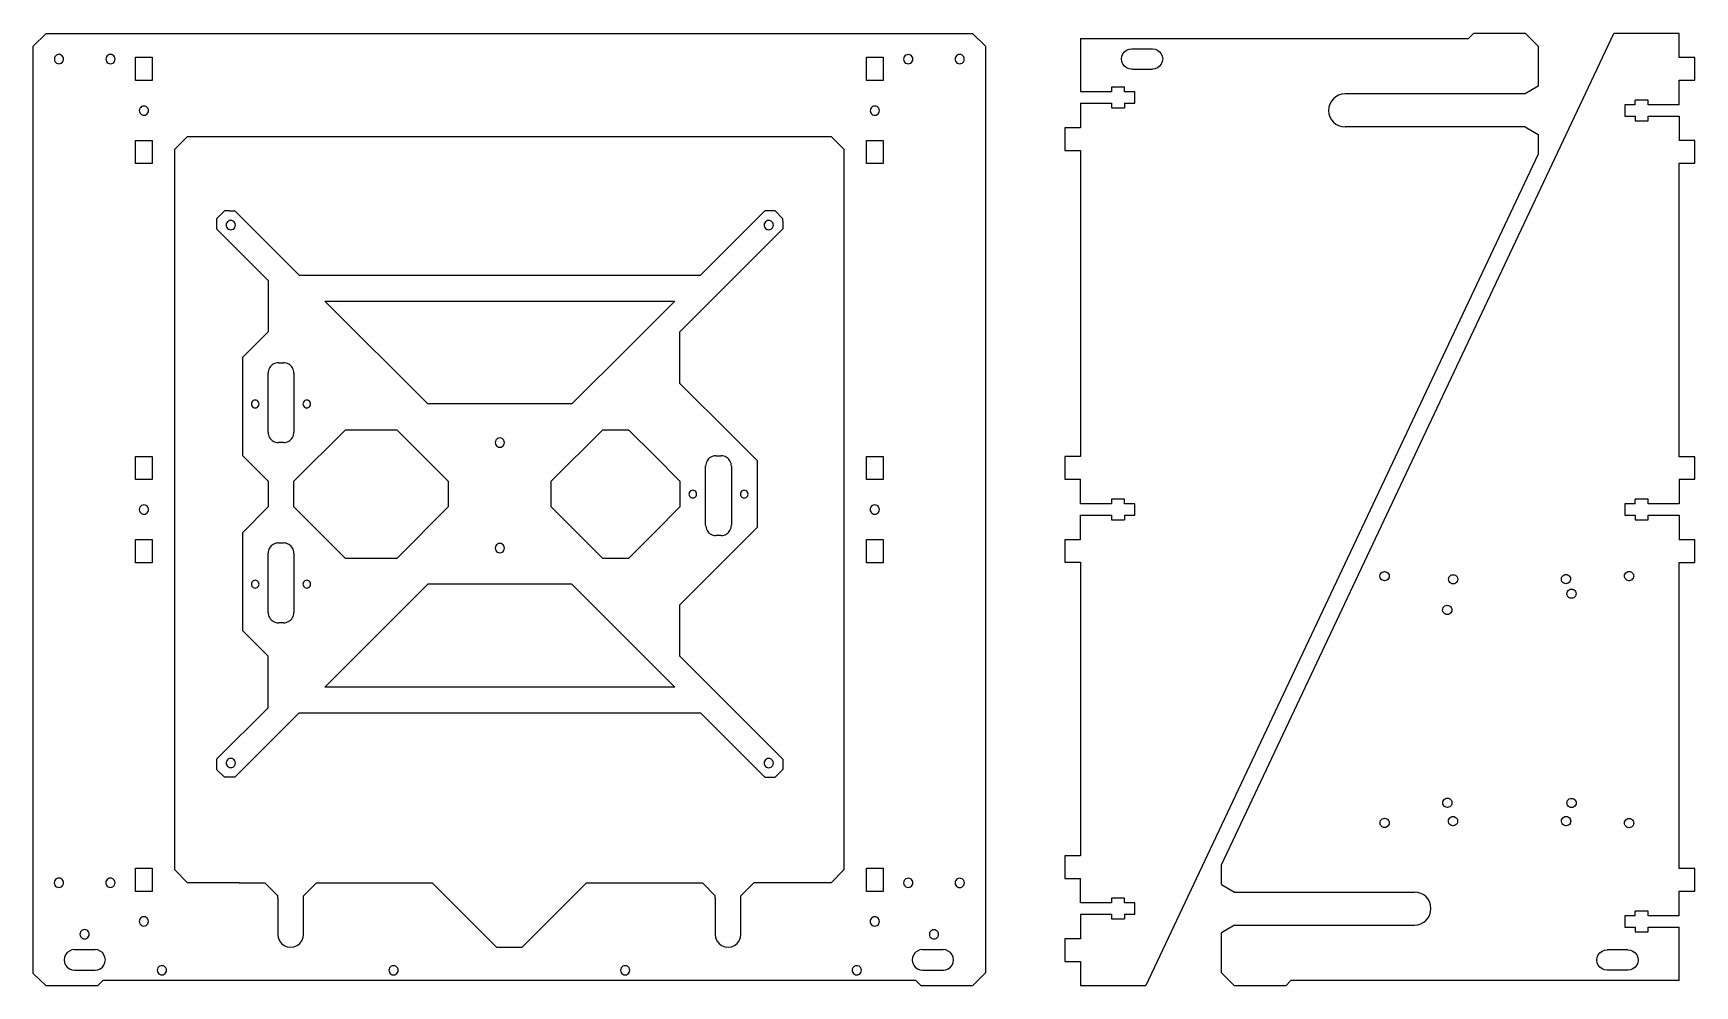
# Model space of a CAD drawing. Header units: inches. Extents: x -310 to 335, y -185 to 185.
import ezdxf

# ---------------------------------------------------------------- set-up
doc = ezdxf.new("R2010")
doc.units = ezdxf.units.IN
doc.header["$MEASUREMENT"] = 0

msp = doc.modelspace()

# ---------------------------------------------------------------- linework, layer by layer
for p, q in [((-310.47, 179.97), (-305.47, 184.97)), ((-305.47, 184.97), (54.53, 184.97)), ((54.53, 184.97), (59.53, 179.97)), ((96.44, 183.03), (96.44, 162.24)), ((96.44, 183.03), (247.24, 183.03)), ((151.23, -138.03), (303.63, 184.97)), ((247.24, 183.03), (249.24, 185.03)), ((249.24, 185.03), (269.24, 185.03)), ((269.24, 185.03), (274.24, 180.03)), ((329.03, 184.97), (303.63, 184.97)), ((329.03, 175.61), (329.03, 184.97)), ((-310.47, -180.22), (-310.47, 179.97)), ((-302.21, 175.45), (-302.27, 174.98)), ((-302.27, 174.98), (-302.21, 174.52)), ((-302.03, 175.88), (-302.21, 175.45)), ((-302.21, 174.52), (-302.03, 174.08)), ((-301.74, 176.25), (-302.03, 175.88)), ((-301.37, 176.54), (-301.74, 176.25)), ((-300.93, 176.72), (-301.37, 176.54)), ((-300.47, 176.78), (-300.93, 176.72)), ((-300, 176.72), (-300.47, 176.78)), ((-299.57, 176.54), (-300, 176.72)), ((-299.19, 176.25), (-299.57, 176.54)), ((-298.91, 175.88), (-299.19, 176.25)), ((-298.73, 175.45), (-298.91, 175.88)), ((-298.91, 174.08), (-298.73, 174.52)), ((-298.67, 174.98), (-298.73, 175.45)), ((-298.73, 174.52), (-298.67, 174.98)), ((-282.19, 175.45), (-282.25, 174.98)), ((-282.25, 174.98), (-282.19, 174.52)), ((-282.01, 175.88), (-282.19, 175.45)), ((-282.19, 174.52), (-282.01, 174.08)), ((-281.72, 176.25), (-282.01, 175.88)), ((-281.35, 176.54), (-281.72, 176.25)), ((-280.91, 176.72), (-281.35, 176.54)), ((-280.45, 176.78), (-280.91, 176.72)), ((-279.98, 176.72), (-280.45, 176.78)), ((-279.55, 176.54), (-279.98, 176.72)), ((-279.18, 176.25), (-279.55, 176.54)), ((-278.89, 175.88), (-279.18, 176.25)), ((-278.71, 175.45), (-278.89, 175.88)), ((-278.89, 174.08), (-278.71, 174.52)), ((-278.65, 174.98), (-278.71, 175.45)), ((-278.71, 174.52), (-278.65, 174.98)), ((-270.72, 166.71), (-270.72, 175.71)), ((-270.72, 175.71), (-264.22, 175.71)), ((-264.22, 175.71), (-264.22, 166.71)), ((13.28, 166.71), (13.28, 175.71)), ((13.28, 175.71), (19.78, 175.71)), ((19.78, 175.71), (19.78, 166.71)), ((27.79, 175.42), (27.73, 174.96)), ((27.73, 174.96), (27.79, 174.49)), ((27.97, 175.86), (27.79, 175.42)), ((27.79, 174.49), (27.97, 174.06)), ((28.26, 176.23), (27.97, 175.86)), ((28.63, 176.52), (28.26, 176.23)), ((29.07, 176.7), (28.63, 176.52)), ((29.53, 176.76), (29.07, 176.7)), ((30, 176.7), (29.53, 176.76)), ((30.43, 176.52), (30, 176.7)), ((30.8, 176.23), (30.43, 176.52)), ((31.09, 175.86), (30.8, 176.23)), ((31.27, 175.42), (31.09, 175.86)), ((31.09, 174.06), (31.27, 174.49)), ((31.33, 174.96), (31.27, 175.42)), ((31.27, 174.49), (31.33, 174.96)), ((47.77, 175.46), (47.71, 174.99)), ((47.71, 174.99), (47.77, 174.53)), ((47.95, 175.89), (47.77, 175.46)), ((47.77, 174.53), (47.95, 174.09)), ((48.23, 176.26), (47.95, 175.89)), ((48.61, 176.55), (48.23, 176.26)), ((49.04, 176.73), (48.61, 176.55)), ((49.51, 176.79), (49.04, 176.73)), ((49.97, 176.73), (49.51, 176.79)), ((50.41, 176.55), (49.97, 176.73)), ((50.78, 176.26), (50.41, 176.55)), ((51.06, 175.89), (50.78, 176.26)), ((51.24, 175.46), (51.06, 175.89)), ((51.07, 174.09), (51.24, 174.53)), ((51.31, 174.99), (51.24, 175.46)), ((51.24, 174.53), (51.31, 174.99)), ((59.53, 179.97), (59.53, -180.03)), ((112.38, 175.03), (112.52, 176.07)), ((112.52, 174), (112.38, 175.03)), ((112.52, 176.07), (112.92, 177.03)), ((112.92, 177.03), (113.55, 177.86)), ((113.55, 177.86), (114.38, 178.5)), ((114.38, 178.5), (115.34, 178.9)), ((115.34, 178.9), (116.38, 179.03)), ((116.38, 179.03), (124.44, 179.03)), ((124.44, 179.03), (125.41, 178.9)), ((125.41, 178.9), (126.38, 178.5)), ((126.38, 178.5), (127.2, 177.86)), ((127.2, 177.86), (127.84, 177.03)), ((127.84, 177.03), (128.24, 176.07)), ((128.24, 176.07), (128.38, 175.03)), ((128.38, 175.03), (128.24, 174)), ((274.24, 180.03), (274.24, 164.43)), ((335.13, 175.61), (329.03, 175.61)), ((335.13, 166.81), (335.13, 175.61)), ((-302.03, 174.08), (-301.74, 173.71)), ((-301.74, 173.71), (-301.37, 173.42)), ((-301.37, 173.42), (-300.93, 173.24)), ((-300.93, 173.24), (-300.47, 173.18)), ((-300.47, 173.18), (-300, 173.24)), ((-300, 173.24), (-299.57, 173.42)), ((-299.57, 173.42), (-299.19, 173.71)), ((-299.19, 173.71), (-298.91, 174.08)), ((-282.01, 174.08), (-281.72, 173.71)), ((-281.72, 173.71), (-281.35, 173.42)), ((-281.35, 173.42), (-280.91, 173.24)), ((-280.91, 173.24), (-280.45, 173.18)), ((-280.45, 173.18), (-279.98, 173.24)), ((-279.98, 173.24), (-279.55, 173.42)), ((-279.55, 173.42), (-279.18, 173.71)), ((-279.18, 173.71), (-278.89, 174.08)), ((27.97, 174.06), (28.26, 173.69)), ((28.26, 173.69), (28.63, 173.4)), ((28.63, 173.4), (29.07, 173.22)), ((29.07, 173.22), (29.53, 173.16)), ((29.53, 173.16), (30, 173.22)), ((30, 173.22), (30.43, 173.4)), ((30.43, 173.4), (30.8, 173.69)), ((30.8, 173.69), (31.09, 174.06)), ((47.95, 174.09), (48.23, 173.72)), ((48.23, 173.72), (48.61, 173.43)), ((48.61, 173.43), (49.04, 173.25)), ((49.04, 173.25), (49.51, 173.19)), ((49.51, 173.19), (49.97, 173.25)), ((49.97, 173.25), (50.41, 173.43)), ((50.41, 173.43), (50.78, 173.72)), ((50.78, 173.72), (51.07, 174.09)), ((112.92, 173.03), (112.52, 174)), ((113.55, 172.2), (112.92, 173.03)), ((114.38, 171.57), (113.55, 172.2)), ((115.34, 171.17), (114.38, 171.57)), ((116.38, 171.03), (115.34, 171.17)), ((116.38, 171.03), (124.38, 171.03)), ((125.41, 171.17), (124.38, 171.03)), ((126.38, 171.57), (125.41, 171.17)), ((127.2, 172.2), (126.38, 171.57)), ((127.84, 173.03), (127.2, 172.2)), ((128.24, 174), (127.84, 173.03)), ((-264.22, 166.71), (-270.72, 166.71)), ((19.78, 166.71), (13.28, 166.71)), ((108.44, 162.24), (96.44, 162.24)), ((108.44, 164.04), (108.44, 162.24)), ((113.54, 164.04), (108.44, 164.04)), ((113.54, 162.24), (113.54, 164.04)), ((117.54, 162.24), (113.54, 162.24)), ((117.54, 157.84), (117.54, 162.24)), ((269.24, 161.43), (199.24, 161.43)), ((274.24, 164.43), (269.24, 161.43)), ((329.03, 166.81), (335.13, 166.81)), ((329.03, 157.25), (329.03, 166.81)), ((-269.18, 155.43), (-269.25, 154.96)), ((-269.25, 154.96), (-269.18, 154.5)), ((-269.01, 155.86), (-269.18, 155.43)), ((-268.72, 156.24), (-269.01, 155.86)), ((-268.35, 156.52), (-268.72, 156.24)), ((-267.91, 156.7), (-268.35, 156.52)), ((-267.45, 156.76), (-267.91, 156.7)), ((-266.98, 156.7), (-267.45, 156.76)), ((-266.55, 156.52), (-266.98, 156.7)), ((-266.17, 156.24), (-266.55, 156.52)), ((-265.89, 155.86), (-266.17, 156.24)), ((-265.71, 155.43), (-265.89, 155.86)), ((-265.65, 154.96), (-265.71, 155.43)), ((-265.71, 154.5), (-265.65, 154.96)), ((14.8, 155.41), (14.74, 154.94)), ((14.74, 154.94), (14.81, 154.48)), ((14.98, 155.85), (14.8, 155.41)), ((15.26, 156.22), (14.98, 155.85)), ((15.63, 156.51), (15.26, 156.22)), ((16.06, 156.69), (15.63, 156.51)), ((16.53, 156.76), (16.06, 156.69)), ((17, 156.7), (16.53, 156.76)), ((17.43, 156.52), (17, 156.7)), ((17.81, 156.24), (17.43, 156.52)), ((18.09, 155.87), (17.81, 156.24)), ((18.28, 155.43), (18.09, 155.87)), ((18.34, 154.97), (18.28, 155.43)), ((18.28, 154.5), (18.34, 154.97)), ((96.44, 157.84), (96.44, 148.28)), ((96.44, 157.84), (108.44, 157.84)), ((108.44, 157.84), (108.44, 156.04)), ((108.44, 156.04), (113.54, 156.04)), ((113.54, 157.84), (117.54, 157.84)), ((113.54, 157.84), (113.54, 156.04)), ((307.93, 157.25), (307.93, 152.85)), ((311.93, 157.25), (307.93, 157.25)), ((311.93, 157.25), (311.93, 159.05)), ((317.03, 159.05), (311.93, 159.05)), ((317.03, 157.25), (317.03, 159.05)), ((329.03, 157.25), (317.03, 157.25)), ((-269.18, 154.5), (-269, 154.06)), ((-269, 154.06), (-268.72, 153.69)), ((-268.72, 153.69), (-268.35, 153.4)), ((-268.35, 153.4), (-267.91, 153.22)), ((-267.91, 153.22), (-267.45, 153.16)), ((-267.45, 153.16), (-266.98, 153.22)), ((-266.98, 153.22), (-266.55, 153.4)), ((-266.55, 153.4), (-266.17, 153.69)), ((-266.17, 153.69), (-265.89, 154.06)), ((-265.89, 154.06), (-265.71, 154.5)), ((14.81, 154.48), (14.99, 154.05)), ((14.99, 154.05), (15.28, 153.68)), ((15.28, 153.68), (15.65, 153.39)), ((15.65, 153.39), (16.09, 153.21)), ((16.09, 153.21), (16.55, 153.16)), ((16.55, 153.16), (17.02, 153.22)), ((17.02, 153.22), (17.45, 153.4)), ((17.45, 153.4), (17.82, 153.69)), ((17.82, 153.69), (18.11, 154.07)), ((18.11, 154.07), (18.28, 154.5)), ((269.24, 148.63), (199.24, 148.63)), ((269.24, 148.63), (274.24, 145.63)), ((307.93, 152.85), (311.93, 152.85)), ((311.93, 152.85), (311.93, 151.05)), ((311.93, 151.05), (317.03, 151.05)), ((317.03, 152.85), (329.03, 152.85)), ((317.03, 151.05), (317.03, 152.85)), ((329.03, 152.85), (329.03, 143.31)), ((-270.72, 134.41), (-270.72, 143.41)), ((-270.72, 143.41), (-264.22, 143.41)), ((-264.22, 143.41), (-264.22, 134.41)), ((-255.47, 139.97), (-250.47, 144.97)), ((-250.47, 144.97), (-0.47, 144.97)), ((-0.47, 144.97), (4.53, 139.97)), ((13.28, 134.41), (13.28, 143.41)), ((13.28, 143.41), (19.78, 143.41)), ((19.78, 143.41), (19.78, 134.41)), ((96.44, 148.28), (90.34, 148.28)), ((90.34, 148.28), (90.34, 139.48)), ((274.24, 145.63), (274.24, 138.03)), ((335.13, 143.31), (329.03, 143.31)), ((335.13, 134.51), (335.13, 143.31)), ((-255.47, -140.03), (-255.47, 139.97)), ((4.53, 139.97), (4.53, -140.03)), ((90.34, 139.48), (96.44, 139.48)), ((96.44, 139.48), (96.44, 20.58)), ((274.24, 138.03), (121.84, -184.97)), ((-264.22, 134.41), (-270.72, 134.41)), ((19.78, 134.41), (13.28, 134.41)), ((329.03, 20.52), (329.03, 134.51)), ((329.03, 134.51), (335.13, 134.51)), ((-236.2, 115.99), (-239.2, 112.99)), ((-239.2, 112.99), (-239.2, 110.99)), ((-239.2, 110.99), (-239.2, 108.99)), ((-234.2, 115.99), (-236.2, 115.99)), ((-235.45, 110.97), (-235.51, 110.51)), ((-235.51, 110.51), (-235.45, 110.04)), ((-235.35, 111.21), (-235.45, 110.97)), ((-235.45, 110.04), (-235.27, 109.61)), ((-235.27, 111.41), (-235.35, 111.21)), ((-234.98, 111.78), (-235.27, 111.41)), ((-234.61, 112.06), (-234.98, 111.78)), ((-234.18, 112.24), (-234.61, 112.06)), ((-234.2, 115.99), (-234.13, 115.99)), ((-234.13, 112.24), (-234.18, 112.24)), ((-234.13, 115.99), (-232.2, 115.99)), ((-233.71, 112.31), (-234.13, 112.24)), ((-233.25, 112.24), (-233.71, 112.31)), ((-232.81, 112.06), (-233.25, 112.24)), ((-232.44, 111.78), (-232.81, 112.06)), ((-232.15, 111.41), (-232.44, 111.78)), ((-232.2, 115.99), (-207.2, 90.99)), ((-231.97, 110.97), (-232.15, 111.41)), ((-232.15, 109.61), (-231.97, 110.04)), ((-231.91, 110.51), (-231.97, 110.97)), ((-231.97, 110.04), (-231.91, 110.51)), ((-26.2, 115.99), (-49.2, 92.99)), ((-26.43, 110.97), (-26.49, 110.51)), ((-26.49, 110.51), (-26.43, 110.04)), ((-26.25, 111.41), (-26.43, 110.97)), ((-26.43, 110.04), (-26.25, 109.61)), ((-25.96, 111.78), (-26.25, 111.41)), ((-22.2, 115.99), (-26.2, 115.99)), ((-25.59, 112.06), (-25.96, 111.78)), ((-25.16, 112.24), (-25.59, 112.06)), ((-24.69, 112.31), (-25.16, 112.24)), ((-24.23, 112.24), (-24.69, 112.31)), ((-23.79, 112.06), (-24.23, 112.24)), ((-23.42, 111.78), (-23.79, 112.06)), ((-23.13, 111.41), (-23.42, 111.78)), ((-22.95, 110.97), (-23.13, 111.41)), ((-23.13, 109.61), (-22.95, 110.04)), ((-22.89, 110.51), (-22.95, 110.97)), ((-22.95, 110.04), (-22.89, 110.51)), ((-19.2, 112.99), (-22.2, 115.99)), ((-19.2, 111.99), (-19.2, 112.99)), ((-19.2, 111.99), (-19.2, 108.99)), ((-239.2, 108.99), (-219.2, 88.99)), ((-235.27, 109.61), (-234.98, 109.23)), ((-234.98, 109.23), (-234.61, 108.95)), ((-234.61, 108.95), (-234.18, 108.77)), ((-234.18, 108.77), (-233.71, 108.71)), ((-233.71, 108.71), (-233.25, 108.77)), ((-233.25, 108.77), (-232.81, 108.95)), ((-232.81, 108.95), (-232.44, 109.23)), ((-232.44, 109.23), (-232.15, 109.61)), ((-19.2, 108.99), (-59.2, 68.99)), ((-26.25, 109.61), (-25.96, 109.23)), ((-25.96, 109.23), (-25.59, 108.95)), ((-25.59, 108.95), (-25.16, 108.77)), ((-25.16, 108.77), (-24.69, 108.71)), ((-24.69, 108.71), (-24.23, 108.77)), ((-24.23, 108.77), (-23.79, 108.95)), ((-23.79, 108.95), (-23.42, 109.23)), ((-23.42, 109.23), (-23.13, 109.61)), ((-207.2, 90.99), (-51.2, 90.99)), ((-49.2, 92.99), (-51.2, 90.99)), ((-219.2, 88.99), (-219.2, 68.99)), ((-197.2, 80.99), (-61.2, 80.99)), ((-197.2, 80.99), (-157.2, 40.99)), ((-61.2, 80.99), (-89.2, 52.99)), ((-61.2, 80.99), (-61.13, 80.99)), ((-219.2, 68.99), (-229.2, 58.99)), ((-59.2, 48.99), (-59.2, 68.99)), ((-229.2, 58.99), (-229.2, 20.99)), ((-219.17, 53.52), (-219.2, 53)), ((-219.2, 30), (-219.2, 53)), ((-219.06, 54.04), (-219.17, 53.52)), ((-218.9, 54.53), (-219.06, 54.04)), ((-218.67, 55), (-218.9, 54.53)), ((-218.37, 55.44), (-218.67, 55)), ((-218.03, 55.83), (-218.37, 55.44)), ((-217.64, 56.18), (-218.03, 55.83)), ((-217.2, 56.47), (-217.64, 56.18)), ((-216.73, 56.7), (-217.2, 56.47)), ((-216.24, 56.87), (-216.73, 56.7)), ((-215.72, 56.97), (-216.24, 56.87)), ((-215.2, 57), (-215.72, 56.97)), ((-215.2, 57), (-213.2, 57)), ((-212.68, 56.97), (-213.2, 57)), ((-212.17, 56.87), (-212.68, 56.97)), ((-211.67, 56.7), (-212.17, 56.87)), ((-211.2, 56.47), (-211.67, 56.7)), ((-210.77, 56.18), (-211.2, 56.47)), ((-210.37, 55.83), (-210.77, 56.18)), ((-210.03, 55.44), (-210.37, 55.83)), ((-209.74, 55), (-210.03, 55.44)), ((-209.51, 54.53), (-209.74, 55)), ((-209.34, 54.04), (-209.51, 54.53)), ((-209.24, 53.52), (-209.34, 54.04)), ((-209.2, 53), (-209.24, 53.52)), ((-209.2, 53), (-209.2, 30)), ((-89.2, 52.99), (-91.2, 50.99)), ((-91.2, 50.99), (-101.2, 40.99)), ((-39.2, 28.99), (-59.2, 48.99)), ((-225.65, 41.38), (-225.7, 40.99)), ((-225.7, 40.99), (-225.65, 40.61)), ((-225.5, 41.74), (-225.65, 41.38)), ((-225.65, 40.61), (-225.5, 40.24)), ((-225.26, 42.06), (-225.5, 41.74)), ((-225.5, 40.24), (-225.26, 39.93)), ((-224.95, 42.29), (-225.26, 42.06)), ((-225.26, 39.93), (-224.95, 39.7)), ((-224.59, 42.44), (-224.95, 42.29)), ((-224.95, 39.7), (-224.59, 39.55)), ((-224.2, 42.49), (-224.59, 42.44)), ((-224.59, 39.55), (-224.2, 39.49)), ((-223.81, 42.44), (-224.2, 42.49)), ((-224.2, 39.49), (-223.81, 39.55)), ((-223.45, 42.29), (-223.81, 42.44)), ((-223.81, 39.55), (-223.45, 39.7)), ((-223.14, 42.06), (-223.45, 42.29)), ((-223.45, 39.7), (-223.14, 39.93)), ((-222.9, 41.74), (-223.14, 42.06)), ((-223.14, 39.93), (-222.9, 40.24)), ((-222.75, 41.38), (-222.9, 41.74)), ((-222.9, 40.24), (-222.75, 40.61)), ((-222.7, 40.99), (-222.75, 41.38)), ((-222.75, 40.61), (-222.7, 40.99)), ((-205.65, 41.38), (-205.7, 40.99)), ((-205.7, 40.99), (-205.65, 40.61)), ((-205.5, 41.74), (-205.65, 41.38)), ((-205.65, 40.61), (-205.5, 40.24)), ((-205.26, 42.06), (-205.5, 41.74)), ((-205.5, 40.24), (-205.26, 39.93)), ((-204.95, 42.29), (-205.26, 42.06)), ((-205.26, 39.93), (-204.95, 39.7)), ((-204.59, 42.44), (-204.95, 42.29)), ((-204.95, 39.7), (-204.59, 39.55)), ((-204.2, 42.49), (-204.59, 42.44)), ((-204.59, 39.55), (-204.2, 39.49)), ((-203.81, 42.44), (-204.2, 42.49)), ((-204.2, 39.49), (-203.81, 39.55)), ((-203.45, 42.29), (-203.81, 42.44)), ((-203.81, 39.55), (-203.45, 39.7)), ((-203.14, 42.06), (-203.45, 42.29)), ((-203.45, 39.7), (-203.14, 39.93)), ((-202.9, 41.74), (-203.14, 42.06)), ((-203.14, 39.93), (-202.9, 40.24)), ((-202.75, 41.38), (-202.9, 41.74)), ((-202.9, 40.24), (-202.75, 40.61)), ((-202.7, 40.99), (-202.75, 41.38)), ((-202.75, 40.61), (-202.7, 40.99)), ((-101.2, 40.99), (-157.2, 40.99)), ((-101.13, 40.99), (-101.2, 40.99)), ((-219.2, 30), (-219.17, 29.48)), ((-219.17, 29.48), (-219.06, 28.97)), ((-219.06, 28.97), (-218.9, 28.47)), ((-218.9, 28.47), (-218.67, 28)), ((-218.67, 28), (-218.37, 27.57)), ((-218.37, 27.57), (-218.03, 27.17)), ((-218.03, 27.17), (-217.64, 26.83)), ((-217.64, 26.83), (-217.2, 26.54)), ((-217.2, 26.54), (-216.73, 26.31)), ((-216.73, 26.31), (-216.24, 26.14)), ((-216.24, 26.14), (-215.72, 26.04)), ((-215.72, 26.04), (-215.2, 26)), ((-213.2, 26), (-215.2, 26)), ((-213.2, 26), (-212.68, 26.04)), ((-212.68, 26.04), (-212.17, 26.14)), ((-212.17, 26.14), (-211.67, 26.31)), ((-211.67, 26.31), (-211.2, 26.54)), ((-211.2, 26.54), (-210.77, 26.83)), ((-210.77, 26.83), (-210.37, 27.17)), ((-210.37, 27.17), (-210.03, 27.57)), ((-210.03, 27.57), (-209.74, 28)), ((-209.74, 28), (-209.51, 28.47)), ((-209.51, 28.47), (-209.34, 28.97)), ((-209.34, 28.97), (-209.24, 29.48)), ((-209.24, 29.48), (-209.2, 30)), ((-209.2, 10.99), (-189.2, 30.99)), ((-189.2, 30.99), (-169.2, 30.99)), ((-169.2, 30.99), (-149.2, 10.99)), ((-169.2, 30.99), (-169.13, 30.99)), ((-130.9, 26.45), (-130.96, 25.98)), ((-130.96, 25.98), (-130.9, 25.51)), ((-130.72, 26.88), (-130.9, 26.45)), ((-130.44, 27.25), (-130.72, 26.88)), ((-130.06, 27.54), (-130.44, 27.25)), ((-129.63, 27.72), (-130.06, 27.54)), ((-129.2, 27.78), (-129.63, 27.72)), ((-129.16, 27.78), (-129.2, 27.78)), ((-128.7, 27.72), (-129.16, 27.78)), ((-128.26, 27.54), (-128.7, 27.72)), ((-127.89, 27.25), (-128.26, 27.54)), ((-127.61, 26.88), (-127.89, 27.25)), ((-127.43, 26.45), (-127.61, 26.88)), ((-127.36, 25.98), (-127.43, 26.45)), ((-127.43, 25.52), (-127.36, 25.98)), ((-109.2, 10.99), (-89.2, 30.99)), ((-89.2, 30.99), (-79.2, 30.99)), ((-79.2, 30.99), (-69.13, 20.92)), ((-29.2, 18.99), (-39.2, 28.99)), ((-270.72, 11.62), (-270.72, 20.62)), ((-270.72, 20.62), (-264.22, 20.62)), ((-264.22, 20.62), (-264.22, 11.62)), ((-229.2, 20.99), (-219.2, 10.99)), ((-130.9, 25.51), (-130.72, 25.08)), ((-130.72, 25.08), (-130.44, 24.71)), ((-130.44, 24.71), (-130.06, 24.42)), ((-130.06, 24.42), (-129.63, 24.24)), ((-129.63, 24.24), (-129.2, 24.19)), ((-129.2, 24.19), (-129.16, 24.18)), ((-129.16, 24.18), (-128.7, 24.24)), ((-128.7, 24.24), (-128.26, 24.42)), ((-128.26, 24.42), (-127.89, 24.71)), ((-127.89, 24.71), (-127.61, 25.08)), ((-127.61, 25.08), (-127.43, 25.52)), ((-69.13, 20.99), (-69.13, 20.92)), ((-69.13, 20.92), (-59.2, 10.99)), ((-48.03, 19.69), (-48.37, 19.29)), ((-47.64, 20.03), (-48.03, 19.69)), ((-47.2, 20.32), (-47.64, 20.03)), ((-46.73, 20.55), (-47.2, 20.32)), ((-46.24, 20.72), (-46.73, 20.55)), ((-45.72, 20.82), (-46.24, 20.72)), ((-45.2, 20.86), (-45.72, 20.82)), ((-45.2, 20.86), (-43.2, 20.86)), ((-42.68, 20.82), (-43.2, 20.86)), ((-42.17, 20.72), (-42.68, 20.82)), ((-41.67, 20.55), (-42.17, 20.72)), ((-41.2, 20.32), (-41.67, 20.55)), ((-40.77, 20.03), (-41.2, 20.32)), ((-40.37, 19.69), (-40.77, 20.03)), ((-40.03, 19.29), (-40.37, 19.69)), ((13.28, 11.62), (13.28, 20.62)), ((13.28, 20.62), (19.78, 20.62)), ((19.78, 20.62), (19.78, 11.62)), ((96.44, 20.58), (90.34, 20.58)), ((90.34, 20.58), (90.34, 11.78)), ((335.13, 20.52), (329.03, 20.52)), ((335.13, 11.72), (335.13, 20.52)), ((-49.17, 17.38), (-49.2, 16.86)), ((-49.2, -6.14), (-49.2, 16.86)), ((-49.06, 17.89), (-49.17, 17.38)), ((-48.9, 18.39), (-49.06, 17.89)), ((-48.67, 18.86), (-48.9, 18.39)), ((-48.37, 19.29), (-48.67, 18.86)), ((-39.74, 18.86), (-40.03, 19.29)), ((-39.51, 18.39), (-39.74, 18.86)), ((-39.34, 17.89), (-39.51, 18.39)), ((-39.24, 17.38), (-39.34, 17.89)), ((-39.2, 16.86), (-39.24, 17.38)), ((-39.2, 16.86), (-39.2, -6.14)), ((-29.2, 18.99), (-29.2, -7.01)), ((-264.22, 11.62), (-270.72, 11.62)), ((-219.2, 10.99), (-219.2, 0.99)), ((-209.2, 0.99), (-209.2, 10.99)), ((-149.2, 10.99), (-149.2, 0.99)), ((-109.2, 0.99), (-109.2, 10.99)), ((-59.2, 10.99), (-59.2, 0.99)), ((-55.5, 6.74), (-55.65, 6.38)), ((-55.26, 7.06), (-55.5, 6.74)), ((-54.95, 7.29), (-55.26, 7.06)), ((-54.59, 7.44), (-54.95, 7.29)), ((-54.2, 7.49), (-54.59, 7.44)), ((-53.81, 7.44), (-54.2, 7.49)), ((-53.45, 7.29), (-53.81, 7.44)), ((-53.14, 7.06), (-53.45, 7.29)), ((-52.9, 6.74), (-53.14, 7.06)), ((-52.75, 6.38), (-52.9, 6.74)), ((-35.5, 6.74), (-35.65, 6.38)), ((-35.26, 7.06), (-35.5, 6.74)), ((-34.95, 7.29), (-35.26, 7.06)), ((-34.59, 7.44), (-34.95, 7.29)), ((-34.2, 7.49), (-34.59, 7.44)), ((-33.81, 7.44), (-34.2, 7.49)), ((-33.45, 7.29), (-33.81, 7.44)), ((-33.14, 7.06), (-33.45, 7.29)), ((-32.9, 6.74), (-33.14, 7.06)), ((-32.84, 6.59), (-32.9, 6.74)), ((-32.75, 6.38), (-32.84, 6.59)), ((19.78, 11.62), (13.28, 11.62)), ((90.34, 11.78), (96.44, 11.78)), ((96.44, 2.23), (96.44, 11.78)), ((329.03, 11.72), (329.03, 2.17)), ((329.03, 11.72), (335.13, 11.72)), ((-269.18, 0.43), (-269.25, -0.04)), ((-269.01, 0.86), (-269.18, 0.43)), ((-268.72, 1.24), (-269.01, 0.86)), ((-268.35, 1.52), (-268.72, 1.24)), ((-267.91, 1.7), (-268.35, 1.52)), ((-267.45, 1.77), (-267.91, 1.7)), ((-266.98, 1.7), (-267.45, 1.77)), ((-266.55, 1.52), (-266.98, 1.7)), ((-266.17, 1.24), (-266.55, 1.52)), ((-265.89, 0.87), (-266.17, 1.24)), ((-265.71, 0.43), (-265.89, 0.87)), ((-265.65, -0.03), (-265.71, 0.43)), ((-219.2, 0.99), (-229.2, -9.01)), ((-189.2, -19.01), (-209.2, 0.99)), ((-149.2, 0.99), (-169.2, -19.01)), ((-89.2, -19.01), (-109.2, 0.99)), ((-59.2, 0.99), (-69.13, -8.94)), ((-55.65, 6.38), (-55.7, 5.99)), ((-55.7, 5.99), (-55.65, 5.61)), ((-55.65, 5.61), (-55.5, 5.24)), ((-55.5, 5.24), (-55.26, 4.93)), ((-55.26, 4.93), (-54.95, 4.7)), ((-54.95, 4.7), (-54.59, 4.55)), ((-54.59, 4.55), (-54.2, 4.49)), ((-54.2, 4.49), (-53.81, 4.55)), ((-53.81, 4.55), (-53.45, 4.7)), ((-53.45, 4.7), (-53.14, 4.93)), ((-53.14, 4.93), (-52.9, 5.24)), ((-52.9, 5.24), (-52.75, 5.61)), ((-52.7, 5.99), (-52.75, 6.38)), ((-52.75, 5.61), (-52.7, 5.99)), ((-35.65, 6.38), (-35.7, 5.99)), ((-35.7, 5.99), (-35.65, 5.61)), ((-35.65, 5.61), (-35.5, 5.24)), ((-35.5, 5.24), (-35.26, 4.93)), ((-35.26, 4.93), (-34.95, 4.7)), ((-34.95, 4.7), (-34.59, 4.55)), ((-34.59, 4.55), (-34.2, 4.49)), ((-34.2, 4.49), (-33.81, 4.55)), ((-33.81, 4.55), (-33.45, 4.7)), ((-33.45, 4.7), (-33.14, 4.93)), ((-33.14, 4.93), (-32.9, 5.24)), ((-32.9, 5.24), (-32.85, 5.37)), ((-32.85, 5.37), (-32.75, 5.61)), ((-32.7, 5.99), (-32.75, 6.38)), ((-32.75, 5.61), (-32.7, 5.99)), ((14.79, 0.43), (14.73, -0.03)), ((14.97, 0.87), (14.79, 0.43)), ((15.25, 1.24), (14.97, 0.87)), ((15.63, 1.53), (15.25, 1.24)), ((16.06, 1.71), (15.63, 1.53)), ((16.53, 1.77), (16.06, 1.71)), ((16.99, 1.71), (16.53, 1.77)), ((17.43, 1.53), (16.99, 1.71)), ((17.8, 1.24), (17.43, 1.53)), ((18.09, 0.87), (17.8, 1.24)), ((18.27, 0.43), (18.09, 0.87)), ((18.33, -0.03), (18.27, 0.43)), ((108.44, 2.23), (96.44, 2.23)), ((113.54, 4.03), (108.44, 4.03)), ((108.44, 4.03), (108.44, 2.23)), ((113.54, 2.23), (113.54, 4.03)), ((117.54, 2.23), (113.54, 2.23)), ((117.54, -2.17), (117.54, 2.23)), ((307.93, 2.17), (307.93, -2.23)), ((311.93, 2.17), (307.93, 2.17)), ((311.93, 2.17), (311.93, 3.97)), ((317.03, 3.97), (311.93, 3.97)), ((317.03, 2.17), (317.03, 3.97)), ((329.03, 2.17), (317.03, 2.17)), ((-269.25, -0.04), (-269.18, -0.5)), ((-269.18, -0.5), (-269, -0.94)), ((-269, -0.94), (-268.72, -1.31)), ((-268.72, -1.31), (-268.35, -1.59)), ((-268.35, -1.59), (-267.91, -1.77)), ((-267.91, -1.77), (-267.45, -1.83)), ((-267.45, -1.83), (-266.98, -1.77)), ((-266.98, -1.77), (-266.55, -1.59)), ((-266.55, -1.59), (-266.17, -1.31)), ((-266.17, -1.31), (-265.89, -0.93)), ((-265.89, -0.93), (-265.71, -0.5)), ((-265.71, -0.5), (-265.65, -0.03)), ((-49.2, -6.14), (-49.17, -6.66)), ((-39.24, -6.66), (-39.2, -6.14)), ((14.73, -0.03), (14.79, -0.5)), ((14.79, -0.5), (14.97, -0.93)), ((14.97, -0.93), (15.26, -1.31)), ((15.26, -1.31), (15.63, -1.59)), ((15.63, -1.59), (16.06, -1.77)), ((16.06, -1.77), (16.53, -1.83)), ((16.53, -1.83), (16.99, -1.77)), ((16.99, -1.77), (17.43, -1.59)), ((17.43, -1.59), (17.8, -1.3)), ((17.8, -1.3), (18.09, -0.93)), ((18.09, -0.93), (18.27, -0.5)), ((18.27, -0.5), (18.33, -0.03)), ((96.44, -2.17), (108.44, -2.17)), ((96.44, -11.72), (96.44, -2.17)), ((108.44, -2.17), (108.44, -3.97)), ((108.44, -3.97), (113.54, -3.97)), ((113.54, -2.17), (117.54, -2.17)), ((113.54, -2.17), (113.54, -3.97)), ((307.93, -2.23), (311.93, -2.23)), ((311.93, -2.23), (311.93, -4.03)), ((311.93, -4.03), (317.03, -4.03)), ((317.03, -4.03), (317.03, -2.23)), ((317.03, -2.23), (329.03, -2.23)), ((329.03, -2.23), (329.03, -11.78)), ((-270.72, -20.68), (-270.72, -11.68)), ((-270.72, -11.68), (-264.22, -11.68)), ((-264.22, -11.68), (-264.22, -20.68)), ((-229.2, -9.01), (-229.2, -47.01)), ((-69.13, -8.94), (-79.2, -19.01)), ((-69.13, -8.94), (-69.13, -9.01)), ((-49.17, -6.66), (-49.06, -7.18)), ((-49.06, -7.18), (-48.9, -7.67)), ((-48.9, -7.67), (-48.67, -8.14)), ((-48.67, -8.14), (-48.37, -8.58)), ((-48.37, -8.58), (-48.03, -8.97)), ((-48.03, -8.97), (-47.64, -9.32)), ((-47.64, -9.32), (-47.2, -9.61)), ((-47.2, -9.61), (-46.73, -9.84)), ((-46.73, -9.84), (-46.24, -10.01)), ((-46.24, -10.01), (-45.72, -10.11)), ((-45.72, -10.11), (-45.2, -10.14)), ((-43.2, -10.14), (-45.2, -10.14)), ((-43.2, -10.14), (-42.68, -10.11)), ((-42.68, -10.11), (-42.17, -10.01)), ((-42.17, -10.01), (-41.67, -9.84)), ((-41.67, -9.84), (-41.2, -9.61)), ((-41.2, -9.61), (-40.77, -9.32)), ((-40.77, -9.32), (-40.37, -8.97)), ((-40.37, -8.97), (-40.03, -8.58)), ((-40.03, -8.58), (-39.74, -8.14)), ((-39.74, -8.14), (-39.51, -7.67)), ((-39.51, -7.67), (-39.34, -7.18)), ((-39.34, -7.18), (-39.24, -6.66)), ((-29.2, -7.01), (-39.2, -17.01)), ((13.28, -20.68), (13.28, -11.68)), ((13.28, -11.68), (19.78, -11.68)), ((19.78, -11.68), (19.78, -20.68)), ((96.44, -11.72), (90.34, -11.72)), ((90.34, -11.72), (90.34, -20.52)), ((335.13, -11.78), (329.03, -11.78)), ((335.13, -20.58), (335.13, -11.78)), ((-219.17, -16.48), (-219.2, -17.01)), ((-219.2, -40.01), (-219.2, -17.01)), ((-219.06, -15.97), (-219.17, -16.48)), ((-218.9, -15.47), (-219.06, -15.97)), ((-218.67, -15.01), (-218.9, -15.47)), ((-218.37, -14.57), (-218.67, -15.01)), ((-218.03, -14.18), (-218.37, -14.57)), ((-217.64, -13.83), (-218.03, -14.18)), ((-217.2, -13.54), (-217.64, -13.83)), ((-216.73, -13.31), (-217.2, -13.54)), ((-216.24, -13.14), (-216.73, -13.31)), ((-215.72, -13.04), (-216.24, -13.14)), ((-215.2, -13.01), (-215.72, -13.04)), ((-215.2, -13.01), (-213.2, -13.01)), ((-212.68, -13.04), (-213.2, -13.01)), ((-212.17, -13.14), (-212.68, -13.04)), ((-211.67, -13.31), (-212.17, -13.14)), ((-211.2, -13.54), (-211.67, -13.31)), ((-210.77, -13.83), (-211.2, -13.54)), ((-210.37, -14.18), (-210.77, -13.83)), ((-210.03, -14.57), (-210.37, -14.18)), ((-209.74, -15.01), (-210.03, -14.57)), ((-209.51, -15.47), (-209.74, -15.01)), ((-209.34, -15.97), (-209.51, -15.47)), ((-209.24, -16.48), (-209.34, -15.97)), ((-209.2, -17.01), (-209.24, -16.48)), ((-209.2, -17.01), (-209.2, -40.01)), ((-169.2, -19.01), (-189.2, -19.01)), ((-130.9, -14.53), (-130.96, -15)), ((-130.96, -15), (-130.9, -15.47)), ((-130.72, -14.1), (-130.9, -14.53)), ((-130.9, -15.47), (-130.72, -15.9)), ((-130.44, -13.73), (-130.72, -14.1)), ((-130.72, -15.9), (-130.44, -16.27)), ((-130.06, -13.44), (-130.44, -13.73)), ((-130.44, -16.27), (-130.06, -16.56)), ((-129.63, -13.26), (-130.06, -13.44)), ((-130.06, -16.56), (-129.63, -16.74)), ((-129.2, -13.2), (-129.63, -13.26)), ((-129.63, -16.74), (-129.2, -16.79)), ((-129.16, -13.2), (-129.2, -13.2)), ((-129.2, -16.79), (-129.16, -16.8)), ((-128.7, -13.26), (-129.16, -13.2)), ((-129.16, -16.8), (-128.7, -16.74)), ((-128.26, -13.44), (-128.7, -13.26)), ((-128.7, -16.74), (-128.26, -16.56)), ((-127.89, -13.73), (-128.26, -13.44)), ((-128.26, -16.56), (-127.89, -16.27)), ((-127.61, -14.1), (-127.89, -13.73)), ((-127.89, -16.27), (-127.61, -15.9)), ((-127.43, -14.53), (-127.61, -14.1)), ((-127.61, -15.9), (-127.43, -15.46)), ((-127.36, -15), (-127.43, -14.53)), ((-127.43, -15.46), (-127.36, -15)), ((-79.2, -19.01), (-89.2, -19.01)), ((-39.2, -17.01), (-59.2, -37.01)), ((-264.22, -20.68), (-270.72, -20.68)), ((19.78, -20.68), (13.28, -20.68)), ((90.34, -20.52), (96.44, -20.52)), ((96.44, -20.52), (96.44, -134.51)), ((212.8, -25.9), (212.87, -25.43)), ((212.87, -25.43), (213.05, -25)), ((213.05, -25), (213.33, -24.63)), ((213.33, -24.63), (213.7, -24.34)), ((213.7, -24.34), (214.14, -24.16)), ((214.14, -24.16), (214.6, -24.1)), ((214.6, -24.1), (215.07, -24.16)), ((215.07, -24.16), (215.5, -24.34)), ((215.5, -24.34), (215.88, -24.63)), ((215.88, -24.63), (216.16, -25)), ((216.16, -25), (216.34, -25.43)), ((216.34, -25.43), (216.4, -25.84)), ((239.99, -25.85), (240.36, -25.56)), ((240.36, -25.56), (240.79, -25.38)), ((240.79, -25.38), (241.26, -25.32)), ((241.26, -25.32), (241.73, -25.38)), ((241.73, -25.38), (242.16, -25.56)), ((242.16, -25.56), (242.53, -25.85)), ((283.54, -26.13), (283.82, -25.75)), ((283.82, -25.75), (284.19, -25.47)), ((284.19, -25.47), (284.63, -25.29)), ((284.63, -25.29), (285.09, -25.23)), ((285.09, -25.23), (285.56, -25.29)), ((285.56, -25.29), (285.99, -25.47)), ((285.99, -25.47), (286.37, -25.75)), ((286.37, -25.75), (286.65, -26.13)), ((307.8, -25.85), (307.86, -25.39)), ((307.86, -25.39), (308.04, -24.95)), ((308.04, -24.95), (308.32, -24.58)), ((308.32, -24.58), (308.7, -24.29)), ((308.7, -24.29), (309.13, -24.11)), ((309.13, -24.11), (309.6, -24.05)), ((309.6, -24.05), (310.06, -24.11)), ((310.06, -24.11), (310.5, -24.29)), ((310.5, -24.29), (310.87, -24.58)), ((310.87, -24.58), (311.16, -24.95)), ((311.16, -24.95), (311.34, -25.39)), ((311.34, -25.39), (311.4, -25.85)), ((329.03, -139.48), (329.03, -20.58)), ((329.03, -20.58), (335.13, -20.58)), ((-225.65, -28.62), (-225.7, -29.01)), ((-225.7, -29.01), (-225.65, -29.39)), ((-225.5, -28.26), (-225.65, -28.62)), ((-225.65, -29.39), (-225.5, -29.76)), ((-225.26, -27.94), (-225.5, -28.26)), ((-225.5, -29.76), (-225.26, -30.07)), ((-224.95, -27.71), (-225.26, -27.94)), ((-225.26, -30.07), (-224.95, -30.3)), ((-224.59, -27.56), (-224.95, -27.71)), ((-224.95, -30.3), (-224.59, -30.45)), ((-224.2, -27.51), (-224.59, -27.56)), ((-224.59, -30.45), (-224.2, -30.51)), ((-223.81, -27.56), (-224.2, -27.51)), ((-224.2, -30.51), (-223.81, -30.45)), ((-223.45, -27.71), (-223.81, -27.56)), ((-223.81, -30.45), (-223.45, -30.3)), ((-223.14, -27.94), (-223.45, -27.71)), ((-223.45, -30.3), (-223.14, -30.07)), ((-222.9, -28.26), (-223.14, -27.94)), ((-223.14, -30.07), (-222.9, -29.76)), ((-222.75, -28.62), (-222.9, -28.26)), ((-222.9, -29.76), (-222.75, -29.39)), ((-222.7, -29.01), (-222.75, -28.62)), ((-222.75, -29.39), (-222.7, -29.01)), ((-205.65, -28.62), (-205.7, -29.01)), ((-205.7, -29.01), (-205.65, -29.39)), ((-205.5, -28.26), (-205.65, -28.62)), ((-205.65, -29.39), (-205.5, -29.76)), ((-205.26, -27.94), (-205.5, -28.26)), ((-205.5, -29.76), (-205.26, -30.07)), ((-204.95, -27.71), (-205.26, -27.94)), ((-205.26, -30.07), (-204.95, -30.3)), ((-204.59, -27.56), (-204.95, -27.71)), ((-204.95, -30.3), (-204.59, -30.45)), ((-204.2, -27.51), (-204.59, -27.56)), ((-204.59, -30.45), (-204.2, -30.51)), ((-203.81, -27.56), (-204.2, -27.51)), ((-204.2, -30.51), (-203.81, -30.45)), ((-203.45, -27.71), (-203.81, -27.56)), ((-203.81, -30.45), (-203.45, -30.3)), ((-203.14, -27.94), (-203.45, -27.71)), ((-203.45, -30.3), (-203.14, -30.07)), ((-202.9, -28.26), (-203.14, -27.94)), ((-203.14, -30.07), (-202.9, -29.76)), ((-202.75, -28.62), (-202.9, -28.26)), ((-202.9, -29.76), (-202.75, -29.39)), ((-202.7, -29.01), (-202.75, -28.62)), ((-202.75, -29.39), (-202.7, -29.01)), ((-157.2, -29.01), (-197.2, -69.01)), ((-157.13, -29.01), (-197.13, -69.01)), ((-157.13, -29.01), (-157.2, -29.01)), ((-101.2, -29.01), (-157.13, -29.01)), ((-101.13, -29.01), (-101.2, -29.01)), ((-101.2, -29.01), (-61.2, -69.01)), ((-101.13, -29.01), (-61.13, -69.01)), ((212.87, -26.36), (212.8, -25.9)), ((213.04, -26.8), (212.87, -26.36)), ((213.33, -27.17), (213.04, -26.8)), ((213.7, -27.46), (213.33, -27.17)), ((214.14, -27.64), (213.7, -27.46)), ((214.55, -27.69), (214.14, -27.64)), ((214.6, -27.7), (214.55, -27.69)), ((215.07, -27.64), (214.6, -27.7)), ((215.5, -27.46), (215.07, -27.64)), ((215.88, -27.17), (215.5, -27.46)), ((216.16, -26.8), (215.88, -27.17)), ((216.34, -26.36), (216.16, -26.8)), ((216.4, -25.9), (216.34, -26.36)), ((216.4, -25.84), (216.4, -25.9)), ((239.46, -27.12), (239.52, -26.65)), ((239.52, -27.58), (239.46, -27.12)), ((239.52, -26.65), (239.7, -26.22)), ((239.7, -28.02), (239.52, -27.58)), ((239.7, -26.22), (239.99, -25.85)), ((239.99, -28.39), (239.7, -28.02)), ((240.36, -28.68), (239.99, -28.39)), ((240.79, -28.86), (240.36, -28.68)), ((241.2, -28.91), (240.79, -28.86)), ((241.26, -28.92), (241.2, -28.91)), ((241.73, -28.86), (241.26, -28.92)), ((242.16, -28.68), (241.73, -28.86)), ((242.53, -28.39), (242.16, -28.68)), ((242.53, -25.85), (242.82, -26.22)), ((242.82, -28.02), (242.53, -28.39)), ((242.82, -26.22), (243, -26.65)), ((243, -27.58), (242.82, -28.02)), ((243, -26.65), (243.05, -27.06)), ((243.06, -27.12), (243, -27.58)), ((243.05, -27.06), (243.06, -27.12)), ((283.29, -27.03), (283.36, -26.56)), ((283.3, -27.08), (283.29, -27.03)), ((283.36, -27.49), (283.3, -27.08)), ((283.36, -26.56), (283.54, -26.13)), ((283.53, -27.93), (283.36, -27.49)), ((283.82, -28.3), (283.53, -27.93)), ((284.19, -28.58), (283.82, -28.3)), ((284.63, -28.76), (284.19, -28.58)), ((285.04, -28.82), (284.63, -28.76)), ((285.09, -28.83), (285.04, -28.82)), ((285.2, -28.81), (285.09, -28.83)), ((285.56, -28.76), (285.2, -28.81)), ((285.43, -32.71), (285.5, -32.24)), ((285.5, -32.24), (285.68, -31.81)), ((285.99, -28.58), (285.56, -28.76)), ((285.68, -31.81), (285.96, -31.44)), ((285.96, -31.44), (286.34, -31.15)), ((286.37, -28.3), (285.99, -28.58)), ((286.34, -31.15), (286.77, -30.97)), ((286.65, -27.93), (286.37, -28.3)), ((286.65, -26.13), (286.83, -26.56)), ((286.83, -27.49), (286.65, -27.93)), ((286.77, -30.97), (287.24, -30.91)), ((286.83, -26.56), (286.89, -26.97)), ((286.89, -27.03), (286.83, -27.49)), ((286.89, -26.97), (286.89, -27.03)), ((287.24, -30.91), (287.7, -30.97)), ((287.7, -30.97), (288.14, -31.15)), ((288.14, -31.15), (288.28, -31.26)), ((288.28, -31.26), (288.36, -31.29)), ((288.36, -31.29), (288.51, -31.44)), ((288.51, -31.44), (288.79, -31.81)), ((288.79, -31.81), (288.97, -32.24)), ((288.97, -32.24), (289.03, -32.71)), ((307.86, -26.32), (307.8, -25.85)), ((308.04, -26.75), (307.86, -26.32)), ((308.32, -27.13), (308.04, -26.75)), ((308.7, -27.41), (308.32, -27.13)), ((309.13, -27.59), (308.7, -27.41)), ((309.55, -27.65), (309.13, -27.59)), ((309.6, -27.65), (309.55, -27.65)), ((310.06, -27.59), (309.6, -27.65)), ((310.5, -27.41), (310.06, -27.59)), ((310.87, -27.13), (310.5, -27.41)), ((311.16, -26.75), (310.87, -27.13)), ((311.34, -26.32), (311.16, -26.75)), ((311.4, -25.85), (311.34, -26.32)), ((-59.2, -57.01), (-59.2, -37.01)), ((237.17, -39.01), (237.23, -38.54)), ((237.23, -38.54), (237.41, -38.11)), ((237.41, -38.11), (237.7, -37.74)), ((237.7, -37.74), (238.07, -37.45)), ((238.07, -37.45), (238.51, -37.27)), ((238.51, -37.27), (238.97, -37.21)), ((238.97, -37.21), (239.44, -37.27)), ((239.44, -37.27), (239.87, -37.45)), ((239.87, -37.45), (240.09, -37.62)), ((240.09, -37.62), (240.13, -37.63)), ((240.13, -37.63), (240.24, -37.74)), ((240.24, -37.74), (240.53, -38.11)), ((240.53, -38.11), (240.71, -38.54)), ((240.71, -38.54), (240.77, -39.01)), ((285.5, -33.17), (285.43, -32.71)), ((285.68, -33.61), (285.5, -33.17)), ((285.96, -33.98), (285.68, -33.61)), ((286.18, -34.13), (285.96, -33.98)), ((286.33, -34.27), (286.18, -34.13)), ((286.41, -34.3), (286.33, -34.27)), ((286.77, -34.45), (286.41, -34.3)), ((287.23, -34.51), (286.77, -34.45)), ((287.7, -34.45), (287.23, -34.51)), ((288.13, -34.27), (287.7, -34.45)), ((288.51, -33.98), (288.13, -34.27)), ((288.79, -33.61), (288.51, -33.98)), ((288.97, -33.17), (288.79, -33.61)), ((289.03, -32.71), (288.97, -33.17)), ((-219.2, -40.01), (-219.17, -40.53)), ((-219.17, -40.53), (-219.06, -41.04)), ((-219.06, -41.04), (-218.9, -41.54)), ((-218.9, -41.54), (-218.67, -42.01)), ((-218.67, -42.01), (-218.37, -42.44)), ((-218.37, -42.44), (-218.03, -42.83)), ((-218.03, -42.83), (-217.64, -43.18)), ((-217.64, -43.18), (-217.2, -43.47)), ((-217.2, -43.47), (-216.73, -43.7)), ((-216.73, -43.7), (-216.24, -43.87)), ((-216.24, -43.87), (-215.72, -43.97)), ((-215.72, -43.97), (-215.2, -44.01)), ((-213.2, -44.01), (-215.2, -44.01)), ((-213.2, -44.01), (-212.68, -43.97)), ((-212.68, -43.97), (-212.17, -43.87)), ((-212.17, -43.87), (-211.67, -43.7)), ((-211.67, -43.7), (-211.2, -43.47)), ((-211.2, -43.47), (-210.77, -43.18)), ((-210.77, -43.18), (-210.37, -42.83)), ((-210.37, -42.83), (-210.03, -42.44)), ((-210.03, -42.44), (-209.74, -42.01)), ((-209.74, -42.01), (-209.51, -41.54)), ((-209.51, -41.54), (-209.34, -41.04)), ((-209.34, -41.04), (-209.24, -40.53)), ((-209.24, -40.53), (-209.2, -40.01)), ((237.23, -39.47), (237.17, -39.01)), ((237.41, -39.91), (237.23, -39.47)), ((237.7, -40.28), (237.41, -39.91)), ((237.96, -40.47), (237.7, -40.28)), ((238.07, -40.57), (237.96, -40.47)), ((238.12, -40.59), (238.07, -40.57)), ((238.51, -40.75), (238.12, -40.59)), ((238.97, -40.81), (238.51, -40.75)), ((239.44, -40.75), (238.97, -40.81)), ((239.87, -40.57), (239.44, -40.75)), ((240.24, -40.28), (239.87, -40.57)), ((240.53, -39.91), (240.24, -40.28)), ((240.71, -39.48), (240.53, -39.91)), ((240.77, -39.01), (240.71, -39.48)), ((-229.2, -47.01), (-219.2, -57.01)), ((-219.2, -77.01), (-219.2, -57.01)), ((-39.2, -77.01), (-59.2, -57.01)), ((-197.13, -69.01), (-197.2, -69.01)), ((-61.2, -69.01), (-197.13, -69.01)), ((-61.13, -69.01), (-61.2, -69.01)), ((-239.2, -97.01), (-219.2, -77.01)), ((-19.2, -97.01), (-39.2, -77.01)), ((-232.2, -104.01), (-207.2, -79.01)), ((-207.2, -79.01), (-51.2, -79.01)), ((-26.2, -104.01), (-51.2, -79.01)), ((-234.16, -96.75), (-234.59, -96.93)), ((-233.69, -96.7), (-234.16, -96.75)), ((-233.23, -96.76), (-233.69, -96.7)), ((-232.79, -96.95), (-233.23, -96.76)), ((-25.16, -96.78), (-25.59, -96.96)), ((-24.69, -96.72), (-25.16, -96.78)), ((-24.23, -96.78), (-24.69, -96.72)), ((-23.79, -96.96), (-24.23, -96.78)), ((-239.2, -97.01), (-239.2, -101.01)), ((-239.2, -101.01), (-236.2, -104.01)), ((-235.44, -98.01), (-235.51, -98.47)), ((-235.51, -98.47), (-235.46, -98.94)), ((-235.46, -98.94), (-235.28, -99.38)), ((-235.26, -97.58), (-235.44, -98.01)), ((-235.28, -99.38), (-235, -99.75)), ((-234.97, -97.21), (-235.26, -97.58)), ((-235, -99.75), (-234.63, -100.04)), ((-234.59, -96.93), (-234.97, -97.21)), ((-234.63, -100.04), (-234.2, -100.23)), ((-234.2, -100.23), (-233.73, -100.29)), ((-233.73, -100.29), (-233.27, -100.24)), ((-233.27, -100.24), (-232.83, -100.06)), ((-232.83, -100.06), (-232.45, -99.78)), ((-232.42, -97.24), (-232.79, -96.95)), ((-232.45, -99.78), (-232.16, -99.41)), ((-232.14, -97.61), (-232.42, -97.24)), ((-232.16, -99.41), (-231.98, -98.98)), ((-231.97, -98.05), (-232.14, -97.61)), ((-231.98, -98.98), (-231.91, -98.52)), ((-231.91, -98.52), (-231.97, -98.05)), ((-26.43, -98.05), (-26.49, -98.52)), ((-26.49, -98.52), (-26.43, -98.98)), ((-26.25, -97.62), (-26.43, -98.05)), ((-26.43, -98.98), (-26.25, -99.42)), ((-25.96, -97.24), (-26.25, -97.62)), ((-26.25, -99.42), (-25.96, -99.79)), ((-25.59, -96.96), (-25.96, -97.24)), ((-25.96, -99.79), (-25.59, -100.07)), ((-25.59, -100.07), (-25.16, -100.25)), ((-25.16, -100.25), (-24.69, -100.32)), ((-24.69, -100.32), (-24.23, -100.25)), ((-24.23, -100.25), (-23.79, -100.07)), ((-23.42, -97.24), (-23.79, -96.96)), ((-23.79, -100.07), (-23.42, -99.79)), ((-23.13, -97.62), (-23.42, -97.24)), ((-23.42, -99.79), (-23.13, -99.42)), ((-22.95, -98.05), (-23.13, -97.62)), ((-23.13, -99.42), (-22.95, -98.98)), ((-22.89, -98.52), (-22.95, -98.05)), ((-22.95, -98.98), (-22.89, -98.52)), ((-22.2, -104.01), (-19.2, -101.01)), ((-19.2, -97.01), (-19.2, -101.01)), ((-234.13, -104.01), (-236.2, -104.01)), ((-232.2, -104.01), (-234.13, -104.01)), ((-26.2, -104.01), (-24.13, -104.01)), ((-24.13, -104.01), (-22.2, -104.01)), ((237.2, -113.95), (237.27, -113.49)), ((237.27, -114.42), (237.2, -113.95)), ((237.27, -113.49), (237.45, -113.05)), ((237.45, -114.85), (237.27, -114.42)), ((237.45, -113.05), (237.73, -112.68)), ((237.73, -115.23), (237.45, -114.85)), ((237.73, -112.68), (238.1, -112.39)), ((237.92, -115.34), (237.73, -115.23)), ((238.1, -115.51), (237.92, -115.34)), ((238.1, -112.39), (238.54, -112.21)), ((238.18, -115.54), (238.1, -115.51)), ((238.54, -115.69), (238.18, -115.54)), ((238.54, -112.21), (239.01, -112.15)), ((239, -115.75), (238.54, -115.69)), ((239.47, -115.69), (239, -115.75)), ((239.01, -112.15), (239.47, -112.21)), ((239.47, -112.21), (239.9, -112.39)), ((239.9, -115.51), (239.47, -115.69)), ((239.9, -112.39), (240.02, -112.48)), ((240.28, -115.23), (239.9, -115.51)), ((240.02, -112.48), (240.09, -112.51)), ((240.09, -112.51), (240.28, -112.68)), ((240.28, -112.68), (240.56, -113.05)), ((240.56, -114.85), (240.28, -115.23)), ((240.56, -113.05), (240.74, -113.49)), ((240.74, -114.42), (240.56, -114.85)), ((240.74, -113.49), (240.8, -113.95)), ((240.8, -113.95), (240.74, -114.42)), ((285.46, -114.02), (285.53, -113.56)), ((285.53, -114.49), (285.46, -114.02)), ((285.53, -113.56), (285.71, -113.12)), ((285.71, -114.92), (285.53, -114.49)), ((285.71, -113.12), (285.99, -112.75)), ((285.99, -115.3), (285.71, -114.92)), ((285.99, -112.75), (286.37, -112.47)), ((286.36, -115.58), (285.99, -115.3)), ((286.62, -115.67), (286.36, -115.58)), ((286.37, -112.47), (286.8, -112.29)), ((286.8, -115.76), (286.62, -115.67)), ((286.8, -112.29), (287.27, -112.22)), ((286.85, -115.77), (286.8, -115.76)), ((287.26, -115.82), (286.85, -115.77)), ((287.73, -115.76), (287.26, -115.82)), ((287.27, -112.22), (287.73, -112.29)), ((287.73, -112.29), (287.93, -112.37)), ((288.16, -115.58), (287.73, -115.76)), ((287.93, -112.37), (287.99, -112.38)), ((287.99, -112.38), (288.17, -112.47)), ((288.54, -115.3), (288.16, -115.58)), ((288.17, -112.47), (288.54, -112.75)), ((288.54, -112.75), (288.82, -113.13)), ((288.82, -114.93), (288.54, -115.3)), ((288.82, -113.13), (289, -113.56)), ((289, -114.49), (288.82, -114.93)), ((289, -113.56), (289.06, -114.03)), ((289.06, -114.03), (289, -114.49)), ((212.83, -121.77), (212.89, -121.3)), ((212.89, -122.23), (212.83, -121.77)), ((212.89, -121.3), (213.07, -120.87)), ((213.07, -122.67), (212.89, -122.23)), ((213.07, -120.87), (213.36, -120.49)), ((213.36, -120.49), (213.73, -120.21)), ((213.73, -120.21), (214.16, -120.03)), ((214.16, -120.03), (214.55, -119.98)), ((214.55, -119.98), (214.63, -119.97)), ((214.63, -119.97), (215.09, -120.03)), ((215.09, -120.03), (215.53, -120.21)), ((215.53, -120.21), (215.9, -120.49)), ((215.9, -120.49), (216.19, -120.87)), ((216.19, -120.87), (216.37, -121.3)), ((216.37, -122.23), (216.19, -122.67)), ((216.37, -121.3), (216.43, -121.77)), ((216.42, -121.84), (216.37, -122.23)), ((216.43, -121.77), (216.42, -121.84)), ((239.39, -121.04), (239.46, -120.58)), ((239.46, -121.51), (239.39, -121.04)), ((239.46, -120.58), (239.64, -120.14)), ((239.63, -121.94), (239.46, -121.51)), ((239.92, -122.32), (239.63, -121.94)), ((239.64, -120.14), (239.92, -119.77)), ((239.92, -119.77), (240.29, -119.48)), ((240.29, -122.6), (239.92, -122.32)), ((240.29, -119.48), (240.73, -119.3)), ((240.73, -122.78), (240.29, -122.6)), ((240.73, -119.3), (241.19, -119.24)), ((241.19, -119.24), (241.66, -119.3)), ((241.66, -119.3), (242.09, -119.48)), ((242.09, -122.6), (241.66, -122.78)), ((242.09, -119.48), (242.47, -119.77)), ((242.47, -122.32), (242.09, -122.6)), ((242.47, -119.77), (242.75, -120.14)), ((242.75, -121.94), (242.47, -122.32)), ((242.75, -120.14), (242.93, -120.58)), ((242.93, -121.51), (242.75, -121.94)), ((242.93, -120.58), (242.99, -120.99)), ((242.99, -121.08), (242.93, -121.51)), ((242.99, -120.99), (242.99, -121.04)), ((242.99, -121.04), (242.99, -121.08)), ((283.33, -121.04), (283.39, -120.58)), ((283.33, -121.08), (283.33, -121.04)), ((283.39, -121.51), (283.33, -121.08)), ((283.39, -120.58), (283.57, -120.14)), ((283.57, -121.94), (283.39, -121.51)), ((283.57, -120.14), (283.85, -119.77)), ((283.85, -122.32), (283.57, -121.94)), ((283.85, -119.77), (284.23, -119.48)), ((284.23, -122.6), (283.85, -122.32)), ((284.23, -119.48), (284.66, -119.3)), ((284.66, -122.78), (284.23, -122.6)), ((284.66, -119.3), (285.13, -119.24)), ((285.13, -119.24), (285.2, -119.25)), ((285.2, -119.25), (285.59, -119.3)), ((285.59, -119.3), (286.03, -119.48)), ((286.03, -122.6), (285.59, -122.78)), ((286.03, -119.48), (286.4, -119.77)), ((286.4, -122.32), (286.03, -122.6)), ((286.4, -119.77), (286.68, -120.14)), ((286.68, -121.94), (286.4, -122.32)), ((286.68, -120.14), (286.86, -120.58)), ((286.86, -121.51), (286.68, -121.94)), ((286.86, -120.58), (286.92, -120.99)), ((286.93, -121.04), (286.86, -121.51)), ((286.92, -120.99), (286.93, -121.04)), ((307.82, -121.81), (307.88, -121.34)), ((307.83, -121.84), (307.82, -121.81)), ((307.88, -122.28), (307.83, -121.84)), ((307.88, -121.34), (308.06, -120.91)), ((308.06, -122.71), (307.88, -122.28)), ((308.06, -120.91), (308.35, -120.54)), ((308.35, -120.54), (308.72, -120.25)), ((308.72, -120.25), (309.16, -120.07)), ((309.16, -120.07), (309.55, -120.02)), ((309.55, -120.02), (309.62, -120.01)), ((309.62, -120.01), (310.09, -120.07)), ((310.09, -120.07), (310.52, -120.25)), ((310.52, -120.25), (310.89, -120.54)), ((310.89, -120.54), (311.18, -120.91)), ((311.18, -120.91), (311.36, -121.34)), ((311.36, -122.28), (311.18, -122.71)), ((311.36, -121.34), (311.42, -121.81)), ((311.42, -121.81), (311.36, -122.28)), ((213.36, -123.04), (213.07, -122.67)), ((213.73, -123.32), (213.36, -123.04)), ((214.16, -123.5), (213.73, -123.32)), ((214.63, -123.57), (214.16, -123.5)), ((215.09, -123.5), (214.63, -123.57)), ((215.53, -123.33), (215.09, -123.5)), ((215.9, -123.04), (215.53, -123.33)), ((216.19, -122.67), (215.9, -123.04)), ((241.14, -122.84), (240.73, -122.78)), ((241.19, -122.84), (241.14, -122.84)), ((241.66, -122.78), (241.19, -122.84)), ((285.07, -122.84), (284.66, -122.78)), ((285.13, -122.84), (285.07, -122.84)), ((285.59, -122.78), (285.13, -122.84)), ((308.35, -123.08), (308.06, -122.71)), ((308.72, -123.37), (308.35, -123.08)), ((309.16, -123.55), (308.72, -123.37)), ((309.62, -123.61), (309.16, -123.55)), ((310.09, -123.55), (309.62, -123.61)), ((310.52, -123.37), (310.09, -123.55)), ((310.89, -123.08), (310.52, -123.37)), ((311.18, -122.71), (310.89, -123.08)), ((96.44, -134.51), (90.34, -134.51)), ((90.34, -134.51), (90.34, -143.31)), ((-270.72, -148.38), (-270.72, -139.38)), ((-270.72, -139.38), (-264.22, -139.38)), ((-264.22, -139.38), (-264.22, -148.38)), ((-250.47, -145.03), (-255.47, -140.03)), ((4.53, -140.03), (-0.47, -145.03)), ((13.28, -148.38), (13.28, -139.38)), ((13.28, -139.38), (19.78, -139.38)), ((19.78, -139.38), (19.78, -148.38)), ((151.23, -145.63), (151.23, -138.03)), ((335.13, -139.48), (329.03, -139.48)), ((335.13, -148.28), (335.13, -139.48)), ((-302.24, -144.55), (-302.3, -145.01)), ((-302.3, -145.01), (-302.24, -145.48)), ((-302.06, -144.11), (-302.24, -144.55)), ((-302.24, -145.48), (-302.06, -145.91)), ((-301.78, -143.74), (-302.06, -144.11)), ((-302.06, -145.91), (-301.78, -146.28)), ((-301.4, -143.45), (-301.78, -143.74)), ((-301.78, -146.28), (-301.4, -146.57)), ((-300.97, -143.27), (-301.4, -143.45)), ((-301.4, -146.57), (-300.97, -146.75)), ((-300.5, -143.21), (-300.97, -143.27)), ((-300.97, -146.75), (-300.5, -146.81)), ((-300.04, -143.27), (-300.5, -143.21)), ((-300.5, -146.81), (-300.04, -146.75)), ((-299.6, -143.45), (-300.04, -143.27)), ((-300.04, -146.75), (-299.6, -146.57)), ((-299.23, -143.74), (-299.6, -143.45)), ((-299.6, -146.57), (-299.23, -146.28)), ((-298.94, -144.11), (-299.23, -143.74)), ((-299.23, -146.28), (-298.94, -145.91)), ((-298.76, -144.55), (-298.94, -144.11)), ((-298.94, -145.91), (-298.76, -145.48)), ((-298.7, -145.01), (-298.76, -144.55)), ((-298.76, -145.48), (-298.7, -145.01)), ((-282.23, -144.55), (-282.29, -145.01)), ((-282.29, -145.01), (-282.23, -145.48)), ((-282.05, -144.11), (-282.23, -144.55)), ((-282.23, -145.48), (-282.05, -145.91)), ((-281.76, -143.74), (-282.05, -144.11)), ((-282.05, -145.91), (-281.76, -146.28)), ((-281.39, -143.45), (-281.76, -143.74)), ((-281.76, -146.28), (-281.39, -146.57)), ((-280.95, -143.27), (-281.39, -143.45)), ((-281.39, -146.57), (-280.95, -146.75)), ((-280.49, -143.21), (-280.95, -143.27)), ((-280.95, -146.75), (-280.49, -146.81)), ((-280.02, -143.27), (-280.49, -143.21)), ((-280.49, -146.81), (-280.02, -146.75)), ((-279.59, -143.45), (-280.02, -143.27)), ((-280.02, -146.75), (-279.59, -146.57)), ((-279.22, -143.74), (-279.59, -143.45)), ((-279.59, -146.57), (-279.22, -146.28)), ((-278.93, -144.11), (-279.22, -143.74)), ((-279.22, -146.28), (-278.93, -145.91)), ((-278.75, -144.55), (-278.93, -144.11)), ((-278.93, -145.91), (-278.75, -145.48)), ((-278.69, -145.01), (-278.75, -144.55)), ((-278.75, -145.48), (-278.69, -145.01)), ((-264.22, -148.38), (-270.72, -148.38)), ((-230.47, -145.03), (-250.47, -145.03)), ((-230.47, -145.03), (-220.47, -145.03)), ((-220.47, -145.03), (-215.47, -150.03)), ((-205.47, -150.03), (-200.47, -145.03)), ((-200.47, -145.03), (-155.47, -145.03)), ((-130.47, -170.03), (-155.47, -145.03)), ((-120.47, -170.03), (-95.47, -145.03)), ((-95.47, -145.03), (-50.47, -145.03)), ((-45.47, -150.03), (-50.47, -145.03)), ((-35.47, -150.03), (-30.47, -145.03)), ((-20.47, -145.03), (-30.47, -145.03)), ((-0.47, -145.03), (-20.47, -145.03)), ((19.78, -148.38), (13.28, -148.38)), ((27.8, -144.58), (27.74, -145.04)), ((27.74, -145.04), (27.8, -145.51)), ((27.98, -144.14), (27.8, -144.58)), ((27.8, -145.51), (27.98, -145.94)), ((28.27, -143.77), (27.98, -144.14)), ((27.98, -145.94), (28.27, -146.31)), ((28.64, -143.48), (28.27, -143.77)), ((28.27, -146.31), (28.64, -146.6)), ((29.08, -143.3), (28.64, -143.48)), ((28.64, -146.6), (29.08, -146.78)), ((29.54, -143.24), (29.08, -143.3)), ((29.08, -146.78), (29.54, -146.84)), ((30.01, -143.3), (29.54, -143.24)), ((29.54, -146.84), (30.01, -146.78)), ((30.44, -143.48), (30.01, -143.3)), ((30.01, -146.78), (30.44, -146.6)), ((30.82, -143.77), (30.44, -143.48)), ((30.44, -146.6), (30.82, -146.31)), ((31.1, -144.14), (30.82, -143.77)), ((30.82, -146.31), (31.1, -145.94)), ((31.28, -144.57), (31.1, -144.14)), ((31.1, -145.94), (31.28, -145.51)), ((31.34, -145.04), (31.28, -144.57)), ((31.28, -145.51), (31.34, -145.04)), ((47.78, -144.62), (47.72, -145.09)), ((47.72, -145.09), (47.78, -145.55)), ((47.96, -144.19), (47.78, -144.62)), ((47.78, -145.55), (47.96, -145.99)), ((48.25, -143.81), (47.96, -144.19)), ((47.96, -145.99), (48.25, -146.36)), ((48.62, -143.53), (48.25, -143.81)), ((48.25, -146.36), (48.62, -146.64)), ((49.06, -143.35), (48.62, -143.53)), ((48.62, -146.64), (49.06, -146.82)), ((49.52, -143.29), (49.06, -143.35)), ((49.06, -146.82), (49.52, -146.89)), ((49.99, -143.35), (49.52, -143.29)), ((49.52, -146.89), (49.99, -146.82)), ((50.42, -143.53), (49.99, -143.35)), ((49.99, -146.82), (50.42, -146.64)), ((50.79, -143.81), (50.42, -143.53)), ((50.42, -146.64), (50.79, -146.36)), ((51.08, -144.19), (50.79, -143.81)), ((50.79, -146.36), (51.08, -145.99)), ((51.26, -144.62), (51.08, -144.19)), ((51.08, -145.99), (51.26, -145.55)), ((51.32, -145.09), (51.26, -144.62)), ((51.26, -145.55), (51.32, -145.09)), ((90.34, -143.31), (96.44, -143.31)), ((96.44, -152.85), (96.44, -143.31)), ((151.23, -145.63), (156.23, -148.63)), ((329.03, -148.28), (335.13, -148.28)), ((329.03, -157.84), (329.03, -148.28)), ((-215.47, -151.03), (-215.47, -150.03)), ((-215.47, -151.03), (-215.47, -165.1)), ((-205.47, -151.03), (-205.47, -150.03)), ((-205.47, -165.1), (-205.47, -151.03)), ((-45.47, -151.03), (-45.47, -150.03)), ((-45.47, -151.03), (-45.47, -165.1)), ((-35.47, -151.03), (-35.47, -150.03)), ((-35.47, -165.1), (-35.47, -151.03)), ((108.44, -152.85), (96.44, -152.85)), ((108.44, -151.05), (108.44, -152.85)), ((113.54, -151.05), (108.44, -151.05)), ((113.54, -152.85), (113.54, -151.05)), ((117.54, -152.85), (113.54, -152.85)), ((117.54, -157.25), (117.54, -152.85)), ((156.23, -148.63), (226.23, -148.63)), ((-269.23, -159.56), (-269.29, -160.02)), ((-269.29, -160.02), (-269.23, -160.49)), ((-269.05, -159.12), (-269.23, -159.56)), ((-269.23, -160.49), (-269.05, -160.92)), ((-268.76, -158.75), (-269.05, -159.12)), ((-269.05, -160.92), (-268.76, -161.29)), ((-268.39, -158.46), (-268.76, -158.75)), ((-268.76, -161.29), (-268.39, -161.58)), ((-267.95, -158.28), (-268.39, -158.46)), ((-267.49, -158.22), (-267.95, -158.28)), ((-267.02, -158.28), (-267.49, -158.22)), ((-266.59, -158.46), (-267.02, -158.28)), ((-266.22, -158.75), (-266.59, -158.46)), ((-266.59, -161.58), (-266.22, -161.29)), ((-265.93, -159.12), (-266.22, -158.75)), ((-266.22, -161.29), (-265.93, -160.92)), ((-265.75, -159.56), (-265.93, -159.12)), ((-265.93, -160.92), (-265.75, -160.49)), ((-265.69, -160.02), (-265.75, -159.56)), ((-265.75, -160.49), (-265.69, -160.02)), ((14.79, -159.57), (14.73, -160.03)), ((14.73, -160.03), (14.79, -160.5)), ((14.97, -159.13), (14.79, -159.57)), ((14.79, -160.5), (14.97, -160.93)), ((15.26, -158.76), (14.97, -159.13)), ((14.97, -160.93), (15.26, -161.3)), ((15.63, -158.47), (15.26, -158.76)), ((15.26, -161.3), (15.63, -161.59)), ((16.06, -158.29), (15.63, -158.47)), ((16.53, -158.23), (16.06, -158.29)), ((16.99, -158.29), (16.53, -158.23)), ((17.43, -158.47), (16.99, -158.29)), ((17.8, -158.76), (17.43, -158.47)), ((17.43, -161.59), (17.8, -161.3)), ((18.09, -159.13), (17.8, -158.76)), ((17.8, -161.3), (18.09, -160.93)), ((18.27, -159.57), (18.09, -159.13)), ((18.09, -160.93), (18.27, -160.5)), ((18.33, -160.03), (18.27, -159.57)), ((18.27, -160.5), (18.33, -160.03)), ((96.44, -157.25), (108.44, -157.25)), ((96.44, -157.25), (96.44, -166.81)), ((108.44, -157.25), (108.44, -159.05)), ((108.44, -159.05), (113.54, -159.05)), ((113.54, -157.25), (117.54, -157.25)), ((113.54, -157.25), (113.54, -159.05)), ((307.93, -157.84), (307.93, -162.24)), ((311.93, -157.84), (307.93, -157.84)), ((317.03, -156.04), (311.93, -156.04)), ((311.93, -157.84), (311.93, -156.04)), ((317.03, -157.84), (317.03, -156.04)), ((329.03, -157.84), (317.03, -157.84)), ((-292.23, -164.56), (-292.3, -165.03)), ((-292.3, -165.03), (-292.23, -165.49)), ((-292.05, -164.13), (-292.23, -164.56)), ((-292.23, -165.49), (-292.05, -165.93)), ((-291.77, -163.75), (-292.05, -164.13)), ((-292.05, -165.93), (-291.77, -166.3)), ((-291.4, -163.47), (-291.77, -163.75)), ((-291.77, -166.3), (-291.4, -166.58)), ((-290.96, -163.29), (-291.4, -163.47)), ((-291.4, -166.58), (-290.96, -166.76)), ((-290.5, -163.22), (-290.96, -163.29)), ((-290.96, -166.76), (-290.5, -166.82)), ((-290.03, -163.29), (-290.5, -163.22)), ((-290.5, -166.82), (-290.03, -166.76)), ((-289.6, -163.47), (-290.03, -163.29)), ((-290.03, -166.76), (-289.6, -166.58)), ((-289.22, -163.75), (-289.6, -163.47)), ((-289.6, -166.58), (-289.22, -166.3)), ((-288.94, -164.12), (-289.22, -163.75)), ((-289.22, -166.3), (-288.94, -165.92)), ((-288.76, -164.56), (-288.94, -164.12)), ((-288.94, -165.92), (-288.76, -165.49)), ((-288.7, -165.02), (-288.76, -164.56)), ((-288.76, -165.49), (-288.7, -165.02)), ((-268.39, -161.58), (-267.95, -161.76)), ((-267.95, -161.76), (-267.49, -161.82)), ((-267.49, -161.82), (-267.02, -161.76)), ((-267.02, -161.76), (-266.59, -161.58)), ((-215.47, -165.1), (-215.31, -166.33)), ((-215.31, -166.33), (-214.81, -167.54)), ((-214.81, -167.54), (-214.01, -168.57)), ((-206.93, -168.57), (-206.13, -167.54)), ((-206.13, -167.54), (-205.63, -166.33)), ((-205.63, -166.33), (-205.47, -165.1)), ((-45.47, -165.1), (-45.31, -166.33)), ((-45.31, -166.33), (-44.81, -167.54)), ((-44.81, -167.54), (-44.01, -168.57)), ((-36.93, -168.57), (-36.13, -167.54)), ((-36.13, -167.54), (-35.63, -166.33)), ((-35.63, -166.33), (-35.47, -165.1)), ((15.63, -161.59), (16.06, -161.77)), ((16.06, -161.77), (16.53, -161.83)), ((16.53, -161.83), (16.99, -161.77)), ((16.99, -161.77), (17.43, -161.59)), ((37.79, -164.6), (37.73, -165.06)), ((37.73, -165.06), (37.79, -165.53)), ((37.97, -164.16), (37.79, -164.6)), ((37.79, -165.53), (37.97, -165.96)), ((38.26, -163.79), (37.97, -164.16)), ((37.97, -165.96), (38.26, -166.34)), ((38.63, -163.51), (38.26, -163.79)), ((38.26, -166.34), (38.63, -166.62)), ((39.07, -163.33), (38.63, -163.51)), ((38.63, -166.62), (39.07, -166.8)), ((39.53, -163.26), (39.07, -163.33)), ((39.07, -166.8), (39.53, -166.86)), ((40, -163.33), (39.53, -163.26)), ((39.53, -166.86), (40, -166.8)), ((40.43, -163.51), (40, -163.33)), ((40, -166.8), (40.43, -166.62)), ((40.8, -163.79), (40.43, -163.51)), ((40.43, -166.62), (40.81, -166.34)), ((41.09, -164.16), (40.8, -163.79)), ((40.81, -166.34), (41.09, -165.96)), ((41.27, -164.6), (41.09, -164.16)), ((41.09, -165.96), (41.27, -165.53)), ((41.33, -165.06), (41.27, -164.6)), ((41.27, -165.53), (41.33, -165.06)), ((96.44, -166.81), (90.34, -166.81)), ((90.34, -166.81), (90.34, -175.61)), ((156.23, -161.43), (151.23, -164.43)), ((151.23, -180.03), (151.23, -164.43)), ((156.23, -161.43), (226.23, -161.43)), ((307.93, -162.24), (311.93, -162.24)), ((311.93, -162.24), (311.93, -164.04)), ((311.93, -164.04), (317.03, -164.04)), ((317.03, -162.24), (329.03, -162.24)), ((317.03, -164.04), (317.03, -162.24)), ((329.03, -183.03), (329.03, -162.24)), ((-298.31, -173.96), (-298.44, -175)), ((-297.91, -173), (-298.31, -173.96)), ((-297.27, -172.17), (-297.91, -173)), ((-296.44, -171.53), (-297.27, -172.17)), ((-295.48, -171.13), (-296.44, -171.53)), ((-294.44, -171), (-295.48, -171.13)), ((-294.44, -171), (-286.45, -171)), ((-285.41, -171.13), (-286.45, -171)), ((-284.45, -171.53), (-285.41, -171.13)), ((-283.62, -172.17), (-284.45, -171.53)), ((-282.98, -173), (-283.62, -172.17)), ((-282.59, -173.96), (-282.98, -173)), ((-282.45, -175), (-282.59, -173.96)), ((-214.01, -168.57), (-212.98, -169.37)), ((-212.98, -169.37), (-211.77, -169.87)), ((-211.77, -169.87), (-210.47, -170.04)), ((-210.47, -170.04), (-209.18, -169.87)), ((-209.18, -169.87), (-207.97, -169.37)), ((-207.97, -169.37), (-206.93, -168.57)), ((-130.47, -170.03), (-120.47, -170.03)), ((-44.01, -168.57), (-42.98, -169.37)), ((-42.98, -169.37), (-41.77, -169.87)), ((-41.77, -169.87), (-40.47, -170.04)), ((-40.47, -170.04), (-39.18, -169.87)), ((-39.18, -169.87), (-37.97, -169.37)), ((-37.97, -169.37), (-36.93, -168.57)), ((31.23, -173.96), (31.09, -175)), ((31.63, -173), (31.23, -173.96)), ((32.26, -172.17), (31.63, -173)), ((33.09, -171.53), (32.26, -172.17)), ((34.06, -171.13), (33.09, -171.53)), ((35.09, -171), (34.06, -171.13)), ((35.09, -171), (43.09, -171)), ((44.12, -171.13), (43.09, -171)), ((45.09, -171.53), (44.12, -171.13)), ((45.92, -172.17), (45.09, -171.53)), ((46.55, -173), (45.92, -172.17)), ((46.95, -173.96), (46.55, -173)), ((47.09, -175), (46.95, -173.96)), ((297.1, -175.03), (297.23, -174)), ((297.23, -174), (297.63, -173.03)), ((297.63, -173.03), (298.27, -172.2)), ((298.27, -172.2), (299.1, -171.57)), ((299.1, -171.57), (300.06, -171.17)), ((300.06, -171.17), (301.1, -171.03)), ((309.09, -171.03), (301.1, -171.03)), ((309.09, -171.03), (310.13, -171.17)), ((310.13, -171.17), (311.09, -171.57)), ((311.09, -171.57), (311.92, -172.2)), ((311.92, -172.2), (312.56, -173.03)), ((312.56, -173.03), (312.96, -174)), ((312.96, -174), (313.09, -175.03)), ((-305.47, -185.03), (-310.47, -180.22)), ((-298.44, -175), (-298.31, -176.03)), ((-298.31, -176.03), (-297.91, -177)), ((-297.91, -177), (-297.27, -177.82)), ((-297.27, -177.82), (-296.44, -178.46)), ((-296.44, -178.46), (-295.48, -178.86)), ((-295.48, -178.86), (-294.44, -179)), ((-294.44, -179), (-286.38, -179)), ((-286.38, -179), (-285.41, -178.86)), ((-285.41, -178.86), (-284.45, -178.46)), ((-284.45, -178.46), (-283.62, -177.82)), ((-283.62, -177.82), (-282.98, -177)), ((-282.98, -177), (-282.59, -176.03)), ((-282.59, -176.03), (-282.45, -175)), ((-262.21, -178.57), (-262.27, -179.03)), ((-262.27, -179.03), (-262.21, -179.5)), ((-262.03, -178.13), (-262.21, -178.57)), ((-262.21, -179.5), (-262.03, -179.93)), ((-261.74, -177.76), (-262.03, -178.13)), ((-262.03, -179.93), (-261.74, -180.3)), ((-261.37, -177.47), (-261.74, -177.76)), ((-261.74, -180.3), (-261.37, -180.59)), ((-260.94, -177.29), (-261.37, -177.47)), ((-261.37, -180.59), (-260.94, -180.77)), ((-260.47, -177.23), (-260.94, -177.29)), ((-260.01, -177.29), (-260.47, -177.23)), ((-259.57, -177.47), (-260.01, -177.29)), ((-260.01, -180.77), (-259.57, -180.59)), ((-259.2, -177.76), (-259.57, -177.47)), ((-259.57, -180.59), (-259.2, -180.3)), ((-258.91, -178.13), (-259.2, -177.76)), ((-259.2, -180.3), (-258.91, -179.93)), ((-258.73, -178.57), (-258.91, -178.13)), ((-258.91, -179.93), (-258.73, -179.5)), ((-258.67, -179.03), (-258.73, -178.57)), ((-258.73, -179.5), (-258.67, -179.03)), ((-172.21, -178.57), (-172.27, -179.03)), ((-172.27, -179.03), (-172.21, -179.5)), ((-172.03, -178.13), (-172.21, -178.57)), ((-172.21, -179.5), (-172.03, -179.93)), ((-171.74, -177.76), (-172.03, -178.13)), ((-172.03, -179.93), (-171.74, -180.3)), ((-171.37, -177.47), (-171.74, -177.76)), ((-171.74, -180.3), (-171.37, -180.59)), ((-170.94, -177.29), (-171.37, -177.47)), ((-171.37, -180.59), (-170.94, -180.77)), ((-170.47, -177.23), (-170.94, -177.29)), ((-170.01, -177.29), (-170.47, -177.23)), ((-169.57, -177.47), (-170.01, -177.29)), ((-170.01, -180.77), (-169.57, -180.59)), ((-169.2, -177.76), (-169.57, -177.47)), ((-169.57, -180.59), (-169.2, -180.3)), ((-168.91, -178.13), (-169.2, -177.76)), ((-169.2, -180.3), (-168.91, -179.93)), ((-168.73, -178.57), (-168.91, -178.13)), ((-168.91, -179.93), (-168.73, -179.5)), ((-168.67, -179.03), (-168.73, -178.57)), ((-168.73, -179.5), (-168.67, -179.03)), ((-82.21, -178.57), (-82.27, -179.03)), ((-82.27, -179.03), (-82.21, -179.5)), ((-82.03, -178.13), (-82.21, -178.57)), ((-82.21, -179.5), (-82.03, -179.93)), ((-81.74, -177.76), (-82.03, -178.13)), ((-82.03, -179.93), (-81.74, -180.3)), ((-81.37, -177.47), (-81.74, -177.76)), ((-81.74, -180.3), (-81.37, -180.59)), ((-80.94, -177.29), (-81.37, -177.47)), ((-81.37, -180.59), (-80.94, -180.77)), ((-80.47, -177.23), (-80.94, -177.29)), ((-80.01, -177.29), (-80.47, -177.23)), ((-79.57, -177.47), (-80.01, -177.29)), ((-80.01, -180.77), (-79.57, -180.59)), ((-79.2, -177.76), (-79.57, -177.47)), ((-79.57, -180.59), (-79.2, -180.3)), ((-78.91, -178.13), (-79.2, -177.76)), ((-79.2, -180.3), (-78.91, -179.93)), ((-78.73, -178.57), (-78.91, -178.13)), ((-78.91, -179.93), (-78.73, -179.5)), ((-78.67, -179.03), (-78.73, -178.57)), ((-78.73, -179.5), (-78.67, -179.03)), ((7.79, -178.57), (7.73, -179.03)), ((7.73, -179.03), (7.79, -179.5)), ((7.97, -178.13), (7.79, -178.57)), ((7.79, -179.5), (7.97, -179.93)), ((8.26, -177.76), (7.97, -178.13)), ((7.97, -179.93), (8.26, -180.3)), ((8.63, -177.47), (8.26, -177.76)), ((8.26, -180.3), (8.63, -180.59)), ((9.06, -177.29), (8.63, -177.47)), ((8.63, -180.59), (9.06, -180.77)), ((9.53, -177.23), (9.06, -177.29)), ((9.99, -177.29), (9.53, -177.23)), ((10.43, -177.47), (9.99, -177.29)), ((9.99, -180.77), (10.43, -180.59)), ((10.8, -177.76), (10.43, -177.47)), ((10.43, -180.59), (10.8, -180.3)), ((11.09, -178.13), (10.8, -177.76)), ((10.8, -180.3), (11.09, -179.93)), ((11.27, -178.57), (11.09, -178.13)), ((11.09, -179.93), (11.27, -179.5)), ((11.33, -179.03), (11.27, -178.57)), ((11.27, -179.5), (11.33, -179.03)), ((31.09, -175), (31.23, -176.03)), ((31.23, -176.03), (31.63, -177)), ((31.63, -177), (32.26, -177.82)), ((32.26, -177.82), (33.09, -178.46)), ((33.09, -178.46), (34.06, -178.86)), ((34.06, -178.86), (35.09, -179)), ((35.09, -179), (39.25, -179)), ((39.25, -179), (39.53, -179.03)), ((39.25, -179), (39.81, -179)), ((39.53, -179.03), (39.81, -179)), ((39.81, -179), (43.16, -179)), ((43.16, -179), (44.12, -178.86)), ((44.12, -178.86), (45.09, -178.46)), ((45.09, -178.46), (45.92, -177.82)), ((45.92, -177.82), (46.55, -177)), ((46.55, -177), (46.95, -176.03)), ((46.95, -176.03), (47.09, -175)), ((59.53, -180.03), (54.53, -185.03)), ((90.34, -175.61), (96.44, -175.61)), ((96.44, -175.61), (96.44, -184.97)), ((156.23, -185.03), (151.23, -180.03)), ((297.23, -176.07), (297.1, -175.03)), ((297.63, -177.03), (297.23, -176.07)), ((298.27, -177.86), (297.63, -177.03)), ((299.1, -178.5), (298.27, -177.86)), ((300.06, -178.9), (299.1, -178.5)), ((301.03, -179.03), (300.06, -178.9)), ((309.09, -179.03), (301.03, -179.03)), ((310.13, -178.9), (309.09, -179.03)), ((311.09, -178.5), (310.13, -178.9)), ((311.92, -177.86), (311.09, -178.5)), ((312.56, -177.03), (311.92, -177.86)), ((312.96, -176.07), (312.56, -177.03)), ((313.09, -175.03), (312.96, -176.07)), ((-285.47, -185.03), (-305.47, -185.03)), ((-283.47, -183.03), (-285.47, -185.03)), ((32.53, -183.03), (-283.47, -183.03)), ((-260.94, -180.77), (-260.47, -180.83)), ((-260.47, -180.83), (-260.01, -180.77)), ((-170.94, -180.77), (-170.47, -180.83)), ((-170.47, -180.83), (-170.01, -180.77)), ((-80.94, -180.77), (-80.47, -180.83)), ((-80.47, -180.83), (-80.01, -180.77)), ((9.06, -180.77), (9.53, -180.83)), ((9.53, -180.83), (9.99, -180.77)), ((34.53, -185.03), (32.53, -183.03)), ((54.53, -185.03), (34.53, -185.03)), ((96.44, -184.97), (121.84, -184.97)), ((176.23, -185.03), (156.23, -185.03)), ((178.23, -183.03), (176.23, -185.03)), ((329.03, -183.03), (178.23, -183.03))]:
    msp.add_line(p, q)
for centre, start, end in [((199.24, 155.03), 90, 270), ((226.23, -155.03), 270, 90)]:
    msp.add_arc(centre, 6.4, start, end)

doc.saveas('drawing.dxf')
